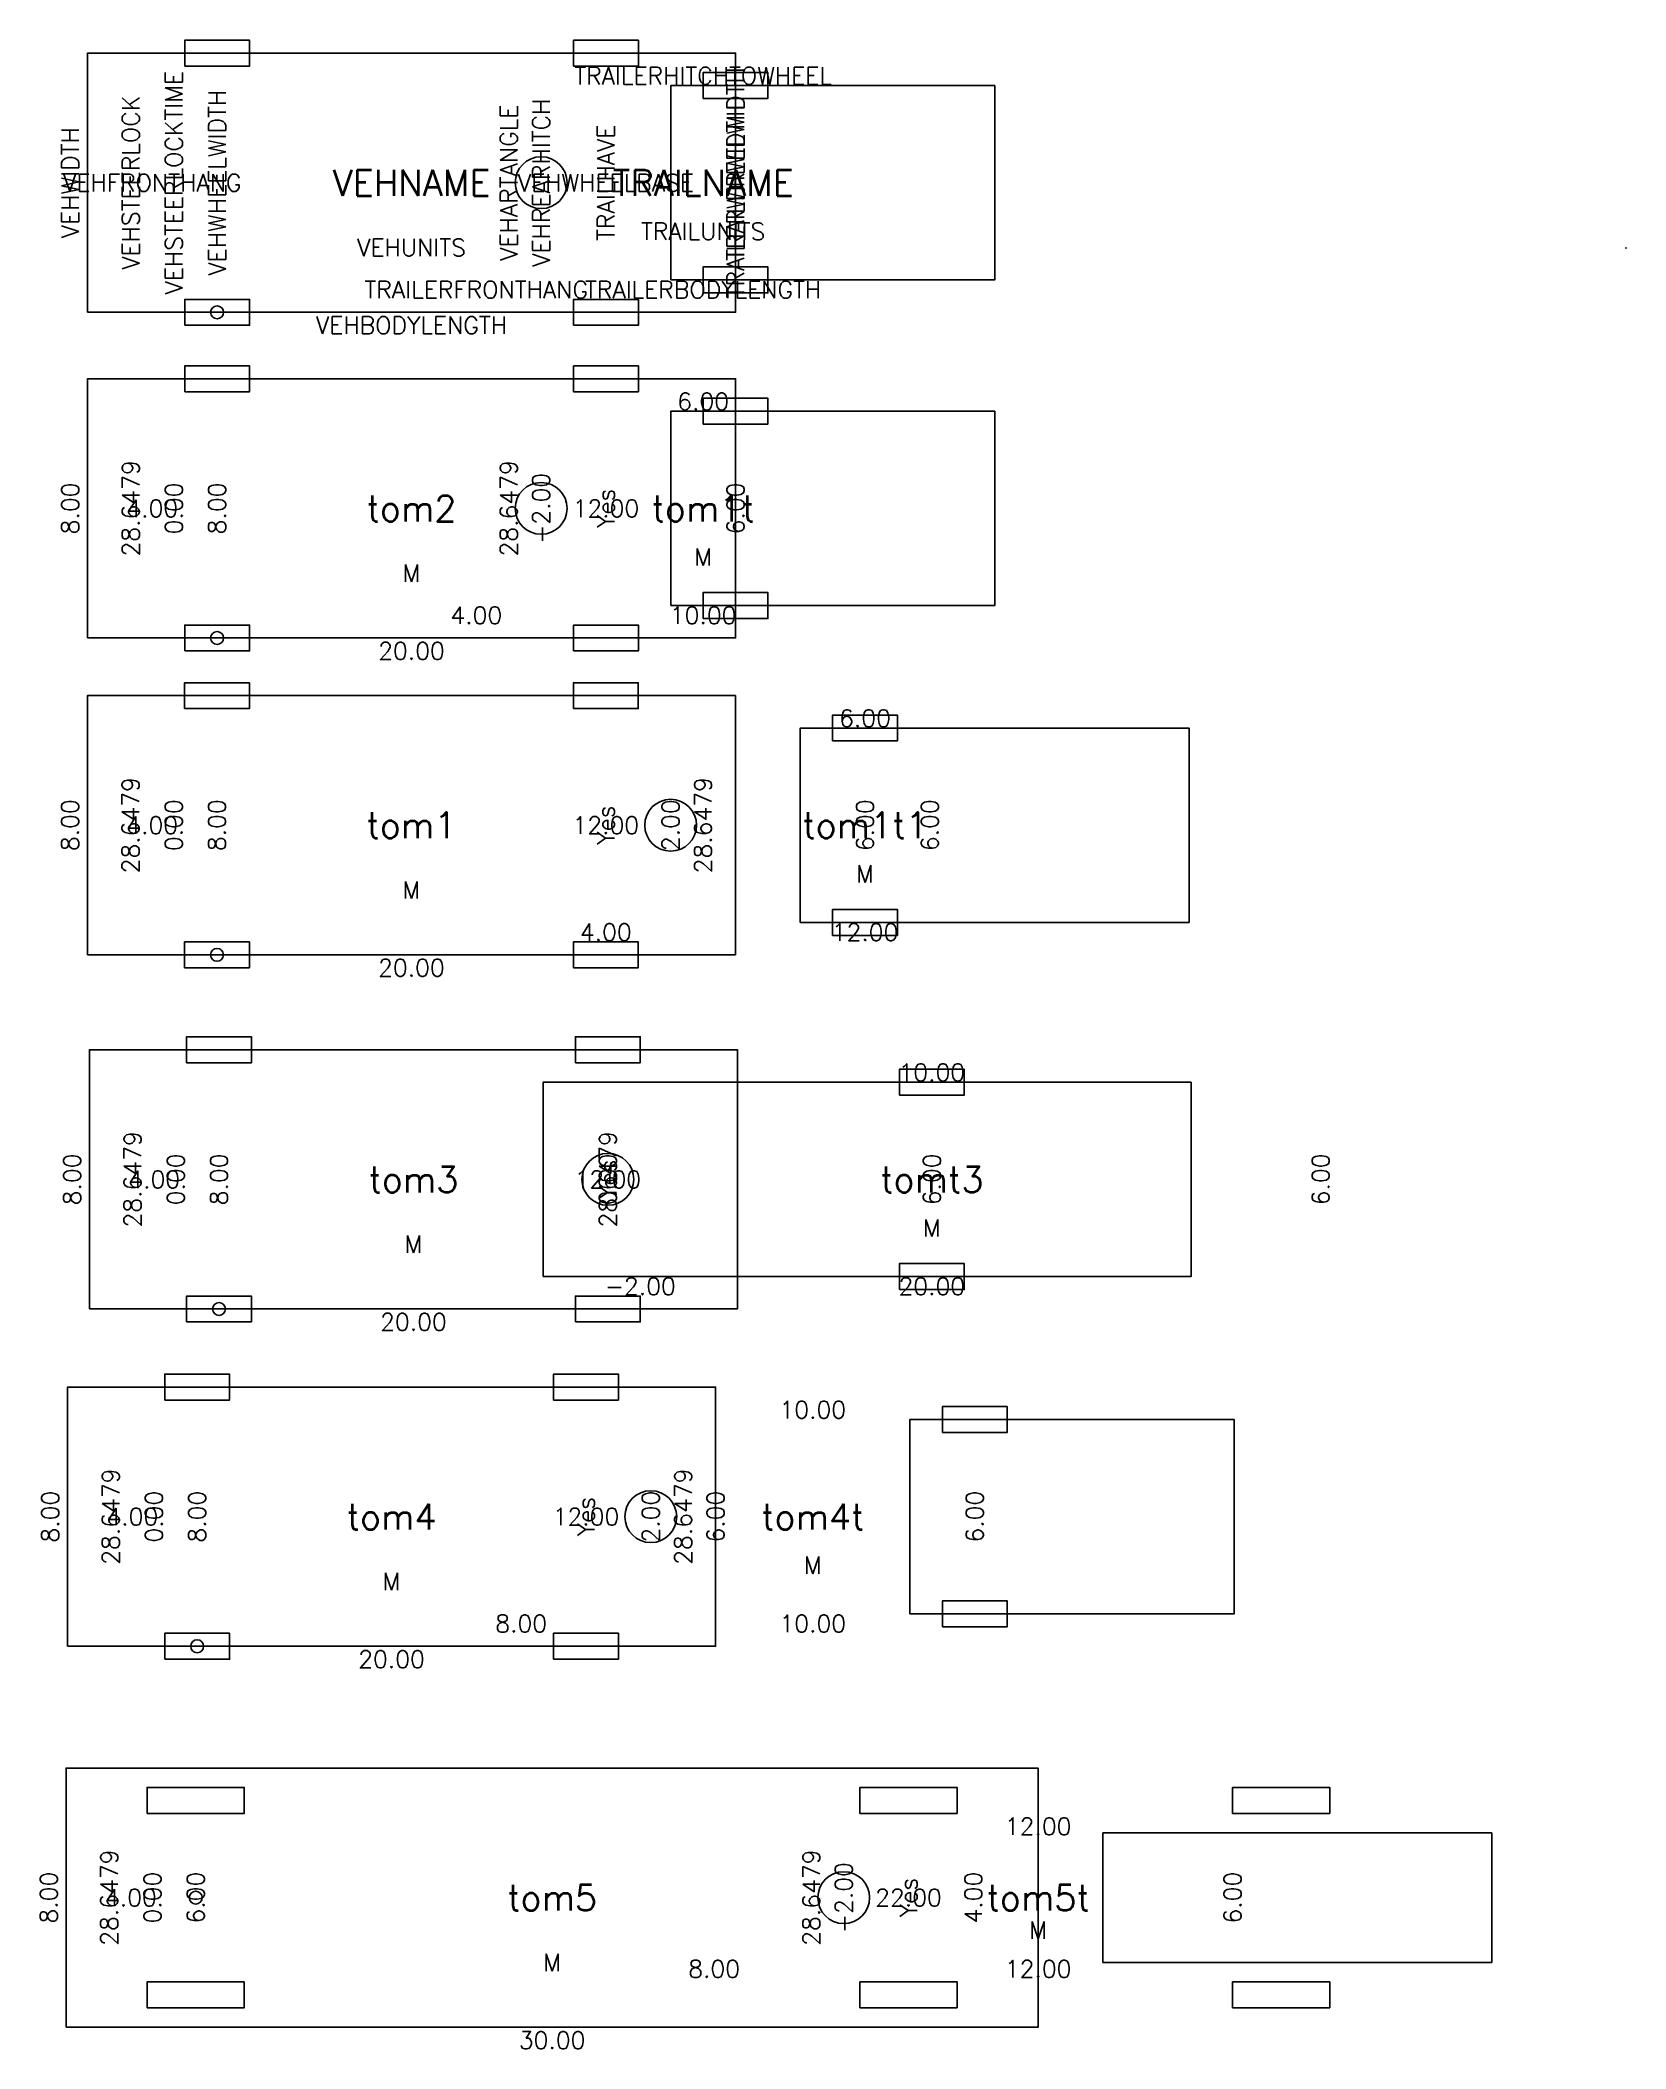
# Model space of a CAD drawing. Extents: x -16 to 1510, y -28 to 1191.
# Drawn here: x 1400.9 to 1449.8, y -27.8 to 34.2 of the extents above; entities that cross this region are included whole.
import ezdxf
from ezdxf.enums import TextEntityAlignment as Align

# ---------------------------------------------------------------- set-up
doc = ezdxf.new("R2010")
doc.units = 0
doc.header["$MEASUREMENT"] = 0
doc.linetypes.add('DASHED', pattern=[0.75, 0.5, -0.25])
for name, color, linetype in [('AttributeLayer', 7, 'Continuous'), ('C-TURN-TRAL-BODY', 2, 'Continuous'), ('C-TURN-TRAL-RRTR-PATH', 3, 'DASHED'), ('C-TURN-TRCK-BODY', 1, 'Continuous'), ('CENTERLINE', 2, 'Continuous')]:
    doc.layers.add(name, color=color, linetype=linetype)
doc.styles.get("Standard").update_dxf_attribs({"font": 'ROMANS.shx', "width": 0.95})

msp = doc.modelspace()

# ---------------------------------------------------------------- texts
at = {"layer": 'AttributeLayer', "flags": 8}
for tag, text, p in [('VEHSTEERLOCKTIME', '0.00', (1404.988, 29.805)), ('TRAILERWHEELWIDTH', '6.00', (1422.321, 29.805)), ('VEHSTEERLOCK', '28.6479', (1403.654, 29.805)), ('VEHWHEELWIDTH', '8.00', (1406.321, 29.805)), ('VEHREARHITCH', '-2.00', (1416.321, 29.805)), ('VEHARTANGLE', '28.6479', (1415.321, 29.805)), ('TRAILERWIDTH', '6.00', (1422.321, 29.805)), ('VEHWIDTH', '8.00', (1401.788, 29.805)), ('TRAILHAVE', 'Yes', (1418.321, 29.805))]:
    msp.add_attdef(tag, text=text, height=0.5333, rotation=90, dxfattribs=at).set_placement(p, align=Align.MIDDLE)
for tag, text, height, p in [('TRAILERHITCHTOWHEEL', '6.00', 0.5333, (1421.321, 33.105)), ('VEHFRONTHANG', '4.00', 0.5333, (1404.321, 29.805)), ('VEHNAME', 'tom2', 0.8, (1412.321, 29.805)), ('VEHWHEELBASE', '12.00', 0.5333, (1418.321, 29.805)), ('TRAILNAME', 'tom1t', 0.8, (1421.321, 29.805)), ('TRAILUNITS', 'M', 0.533, (1421.321, 28.305)), ('VEHUNITS', 'M', 0.533, (1412.321, 27.805)), ('TRAILERFRONTHANG', '4.00', 0.5333, (1414.321, 26.505)), ('TRAILERBODYLENGTH', '10.00', 0.5333, (1421.321, 26.505)), ('VEHBODYLENGTH', '20.00', 0.5333, (1412.321, 25.405))]:
    msp.add_attdef(tag, text=text, height=height, dxfattribs=at).set_placement(p, align=Align.MIDDLE)

# ---------------------------------------------------------------- blocks, each defined once
blk = doc.blocks.new('VEHICLELIBtom1')
at = {"layer": 'C-TURN-TRAL-BODY'}
for points in [[(23, 2.6), (25, 2.6), (25, 3.4), (23, 3.4)], [(22, -3), (34, -3), (34, 3), (22, 3)], [(23, -3.4), (25, -3.4), (25, -2.6), (23, -2.6)]]:
    blk.add_lwpolyline(points, close=True, dxfattribs=at)
at = {"layer": 'C-TURN-TRCK-BODY'}
for points in [[(3, 3.6), (5, 3.6), (5, 4.4), (3, 4.4)], [(15, 3.6), (17, 3.6), (17, 4.4), (15, 4.4)], [(0, -4), (20, -4), (20, 4), (0, 4)], [(3, -4.4), (5, -4.4), (5, -3.6), (3, -3.6)], [(15, -4.4), (17, -4.4), (17, -3.6), (15, -3.6)]]:
    blk.add_lwpolyline(points, close=True, dxfattribs=at)
for centre, radius in [((18, 0), 0.8), ((4, -4), 0.2)]:
    blk.add_circle(centre, radius, dxfattribs=at)
at = {"layer": 'AttributeLayer', "flags": 8}
for tag, p in [('VEHSTEERLOCKTIME', (2.667, 0)), ('TRAILERWHEELWIDTH', (24, 0)), ('VEHSTEERLOCK', (1.333, 0)), ('VEHWHEELWIDTH', (4, 0)), ('VEHREARHITCH', (18, 0)), ('VEHARTANGLE', (19, 0)), ('TRAILERWIDTH', (26, 0)), ('VEHWIDTH', (-0.533, 0)), ('TRAILHAVE', (16, 0))]:
    blk.add_attdef(tag, text='', height=0.533, rotation=90, dxfattribs=at).set_placement(p, align=Align.MIDDLE)
for tag, height, p in [('TRAILERHITCHTOWHEEL', 0.533, (24, 3.3)), ('VEHFRONTHANG', 0.533, (2, 0)), ('VEHNAME', 0.8, (10, 0)), ('VEHWHEELBASE', 0.533, (16, 0)), ('TRAILNAME', 0.8, (24, 0)), ('TRAILUNITS', 0.533, (24, -1.5)), ('VEHUNITS', 0.533, (10, -2)), ('TRAILERFRONTHANG', 0.533, (16, -3.3)), ('TRAILERBODYLENGTH', 0.533, (24, -3.3)), ('VEHBODYLENGTH', 0.533, (10, -4.4))]:
    blk.add_attdef(tag, text='', height=height, dxfattribs=at).set_placement(p, align=Align.MIDDLE)
blk = doc.blocks.new('VEHICLELIBtom2')
at = {"layer": 'C-TURN-TRAL-BODY'}
for points in [[(19, 2.6), (21, 2.6), (21, 3.4), (19, 3.4)], [(18, -3), (28, -3), (28, 3), (18, 3)], [(19, -3.4), (21, -3.4), (21, -2.6), (19, -2.6)]]:
    blk.add_lwpolyline(points, close=True, dxfattribs=at)
at = {"layer": 'C-TURN-TRCK-BODY'}
for points in [[(3, 3.6), (5, 3.6), (5, 4.4), (3, 4.4)], [(15, 3.6), (17, 3.6), (17, 4.4), (15, 4.4)], [(0, -4), (20, -4), (20, 4), (0, 4)], [(3, -4.4), (5, -4.4), (5, -3.6), (3, -3.6)], [(15, -4.4), (17, -4.4), (17, -3.6), (15, -3.6)]]:
    blk.add_lwpolyline(points, close=True, dxfattribs=at)
for centre, radius in [((14, 0), 0.8), ((4, -4), 0.2)]:
    blk.add_circle(centre, radius, dxfattribs=at)
at = {"layer": 'AttributeLayer', "flags": 8}
for tag, p in [('VEHSTEERLOCKTIME', (2.667, 0)), ('TRAILERWHEELWIDTH', (20, 0)), ('VEHSTEERLOCK', (1.333, 0)), ('VEHWHEELWIDTH', (4, 0)), ('VEHREARHITCH', (14, 0)), ('VEHARTANGLE', (13, 0)), ('TRAILERWIDTH', (20, 0)), ('VEHWIDTH', (-0.533, 0)), ('TRAILHAVE', (16, 0))]:
    blk.add_attdef(tag, text='', height=0.533, rotation=90, dxfattribs=at).set_placement(p, align=Align.MIDDLE)
for tag, height, p in [('TRAILERHITCHTOWHEEL', 0.533, (19, 3.3)), ('VEHFRONTHANG', 0.533, (2, 0)), ('VEHNAME', 0.8, (10, 0)), ('VEHWHEELBASE', 0.533, (16, 0)), ('TRAILNAME', 0.8, (19, 0)), ('TRAILUNITS', 0.533, (19, -1.5)), ('VEHUNITS', 0.533, (10, -2)), ('TRAILERFRONTHANG', 0.533, (12, -3.3)), ('TRAILERBODYLENGTH', 0.533, (19, -3.3)), ('VEHBODYLENGTH', 0.533, (10, -4.4))]:
    blk.add_attdef(tag, text='', height=height, dxfattribs=at).set_placement(p, align=Align.MIDDLE)
blk = doc.blocks.new('VEHICLELIBtom3')
at = {"layer": 'C-TURN-TRAL-BODY'}
for points in [[(25, 2.6), (27, 2.6), (27, 3.4), (25, 3.4)], [(14, -3), (34, -3), (34, 3), (14, 3)], [(25, -3.4), (27, -3.4), (27, -2.6), (25, -2.6)]]:
    blk.add_lwpolyline(points, close=True, dxfattribs=at)
at = {"layer": 'C-TURN-TRCK-BODY'}
for points in [[(3, 3.6), (5, 3.6), (5, 4.4), (3, 4.4)], [(15, 3.6), (17, 3.6), (17, 4.4), (15, 4.4)], [(0, -4), (20, -4), (20, 4), (0, 4)], [(3, -4.4), (5, -4.4), (5, -3.6), (3, -3.6)], [(15, -4.4), (17, -4.4), (17, -3.6), (15, -3.6)]]:
    blk.add_lwpolyline(points, close=True, dxfattribs=at)
for centre, radius in [((16, 0), 0.8), ((4, -4), 0.2)]:
    blk.add_circle(centre, radius, dxfattribs=at)
at = {"layer": 'AttributeLayer', "flags": 8}
for tag, p in [('VEHSTEERLOCKTIME', (2.667, 0)), ('TRAILERWHEELWIDTH', (26, 0)), ('VEHSTEERLOCK', (1.333, 0)), ('VEHWHEELWIDTH', (4, 0)), ('VEHREARHITCH', (16, 0)), ('VEHARTANGLE', (16, 0)), ('TRAILERWIDTH', (38, 0)), ('VEHWIDTH', (-0.533, 0)), ('TRAILHAVE', (16, 0))]:
    blk.add_attdef(tag, text='', height=0.533, rotation=90, dxfattribs=at).set_placement(p, align=Align.MIDDLE)
for tag, height, p in [('TRAILERHITCHTOWHEEL', 0.533, (26, 3.3)), ('VEHFRONTHANG', 0.533, (2, 0)), ('VEHNAME', 0.8, (10, 0)), ('VEHWHEELBASE', 0.533, (16, 0)), ('TRAILNAME', 0.8, (26, 0)), ('TRAILUNITS', 0.533, (26, -1.5)), ('VEHUNITS', 0.533, (10, -2)), ('TRAILERFRONTHANG', 0.533, (17, -3.3)), ('TRAILERBODYLENGTH', 0.533, (26, -3.3)), ('VEHBODYLENGTH', 0.533, (10, -4.4))]:
    blk.add_attdef(tag, text='', height=height, dxfattribs=at).set_placement(p, align=Align.MIDDLE)
blk = doc.blocks.new('VEHICLELIBtom4')
at = {"layer": 'C-TURN-TRAL-BODY'}
for points in [[(27, 2.6), (29, 2.6), (29, 3.4), (27, 3.4)], [(26, -3), (36, -3), (36, 3), (26, 3)], [(27, -3.4), (29, -3.4), (29, -2.6), (27, -2.6)]]:
    blk.add_lwpolyline(points, close=True, dxfattribs=at)
at = {"layer": 'C-TURN-TRCK-BODY'}
for points in [[(3, 3.6), (5, 3.6), (5, 4.4), (3, 4.4)], [(15, 3.6), (17, 3.6), (17, 4.4), (15, 4.4)], [(0, -4), (20, -4), (20, 4), (0, 4)], [(3, -4.4), (5, -4.4), (5, -3.6), (3, -3.6)], [(15, -4.4), (17, -4.4), (17, -3.6), (15, -3.6)]]:
    blk.add_lwpolyline(points, close=True, dxfattribs=at)
for centre, radius in [((18, 0), 0.8), ((4, -4), 0.2)]:
    blk.add_circle(centre, radius, dxfattribs=at)
at = {"layer": 'AttributeLayer', "flags": 8}
for tag, p in [('VEHSTEERLOCKTIME', (2.667, 0)), ('TRAILERWHEELWIDTH', (28, 0)), ('VEHSTEERLOCK', (1.333, 0)), ('VEHWHEELWIDTH', (4, 0)), ('VEHREARHITCH', (18, 0)), ('VEHARTANGLE', (19, 0)), ('TRAILERWIDTH', (20, 0)), ('VEHWIDTH', (-0.533, 0)), ('TRAILHAVE', (16, 0))]:
    blk.add_attdef(tag, text='', height=0.533, rotation=90, dxfattribs=at).set_placement(p, align=Align.MIDDLE)
for tag, height, p in [('TRAILERHITCHTOWHEEL', 0.533, (23, 3.3)), ('VEHFRONTHANG', 0.533, (2, 0)), ('VEHNAME', 0.8, (10, 0)), ('VEHWHEELBASE', 0.533, (16, 0)), ('TRAILNAME', 0.8, (23, 0)), ('TRAILUNITS', 0.533, (23, -1.5)), ('VEHUNITS', 0.533, (10, -2)), ('TRAILERFRONTHANG', 0.533, (14, -3.3)), ('TRAILERBODYLENGTH', 0.533, (23, -3.3)), ('VEHBODYLENGTH', 0.533, (10, -4.4))]:
    blk.add_attdef(tag, text='', height=height, dxfattribs=at).set_placement(p, align=Align.MIDDLE)
blk = doc.blocks.new('VEHICLELIBtom5')
at = {"layer": 'C-TURN-TRAL-BODY'}
for points in [[(36, 2.6), (39, 2.6), (39, 3.4), (36, 3.4)], [(32, -2), (44, -2), (44, 2), (32, 2)], [(36, -3.4), (39, -3.4), (39, -2.6), (36, -2.6)]]:
    blk.add_lwpolyline(points, close=True, dxfattribs=at)
at = {"layer": 'C-TURN-TRCK-BODY'}
for points in [[(0, -4), (30, -4), (30, 4), (0, 4)], [(2.5, 2.6), (5.5, 2.6), (5.5, 3.4), (2.5, 3.4)], [(24.5, 2.6), (27.5, 2.6), (27.5, 3.4), (24.5, 3.4)], [(2.5, -3.4), (5.5, -3.4), (5.5, -2.6), (2.5, -2.6)], [(24.5, -3.4), (27.5, -3.4), (27.5, -2.6), (24.5, -2.6)]]:
    blk.add_lwpolyline(points, close=True, dxfattribs=at)
for centre, radius in [((24, 0), 0.8), ((4, 0), 0.2)]:
    blk.add_circle(centre, radius, dxfattribs=at)
at = {"layer": 'AttributeLayer', "flags": 8}
for tag, p in [('VEHSTEERLOCKTIME', (2.667, 0)), ('TRAILERWHEELWIDTH', (36, 0)), ('VEHSTEERLOCK', (1.333, 0)), ('VEHWHEELWIDTH', (4, 0)), ('VEHREARHITCH', (24, 0)), ('VEHARTANGLE', (23, 0)), ('TRAILERWIDTH', (28, 0)), ('VEHWIDTH', (-0.533, 0)), ('TRAILHAVE', (26, 0))]:
    blk.add_attdef(tag, text='', height=0.533, rotation=90, dxfattribs=at).set_placement(p, align=Align.MIDDLE)
for tag, height, p in [('TRAILERHITCHTOWHEEL', 0.533, (30, 2.2)), ('VEHFRONTHANG', 0.533, (2, 0)), ('VEHNAME', 0.8, (15, 0)), ('VEHWHEELBASE', 0.533, (26, 0)), ('TRAILNAME', 0.8, (30, 0)), ('TRAILUNITS', 0.533, (30, -1)), ('VEHUNITS', 0.533, (15, -2)), ('TRAILERFRONTHANG', 0.533, (20, -2.2)), ('TRAILERBODYLENGTH', 0.533, (30, -2.2)), ('VEHBODYLENGTH', 0.533, (15, -4.4))]:
    blk.add_attdef(tag, text='', height=height, dxfattribs=at).set_placement(p, align=Align.MIDDLE)

# ---------------------------------------------------------------- linework, layer by layer
at = {"layer": 'C-TURN-TRAL-BODY'}
for points in [[(1421.321, 32.405), (1423.321, 32.405), (1423.321, 33.205), (1421.321, 33.205)], [(1420.321, 26.805), (1430.321, 26.805), (1430.321, 32.805), (1420.321, 32.805)], [(1421.321, 26.405), (1423.321, 26.405), (1423.321, 27.205), (1421.321, 27.205)]]:
    msp.add_lwpolyline(points, close=True, dxfattribs=at)
at = {"layer": 'C-TURN-TRAL-RRTR-PATH'}
msp.add_point((1449.798, 27.789), dxfattribs=at)
msp.add_point((1449.798, 27.789), dxfattribs=at)
msp.add_point((1449.798, 27.789), dxfattribs=at)
msp.add_point((1449.798, 27.789), dxfattribs=at)
msp.add_point((1449.798, 27.789), dxfattribs=at)
at = {"layer": 'C-TURN-TRCK-BODY'}
for points in [[(1405.321, 33.405), (1407.321, 33.405), (1407.321, 34.205), (1405.321, 34.205)], [(1417.321, 33.405), (1419.321, 33.405), (1419.321, 34.205), (1417.321, 34.205)], [(1402.321, 25.805), (1422.321, 25.805), (1422.321, 33.805), (1402.321, 33.805)], [(1405.321, 25.405), (1407.321, 25.405), (1407.321, 26.205), (1405.321, 26.205)], [(1417.321, 25.405), (1419.321, 25.405), (1419.321, 26.205), (1417.321, 26.205)]]:
    msp.add_lwpolyline(points, close=True, dxfattribs=at)
for centre, radius in [((1416.321, 29.805), 0.8), ((1406.321, 25.805), 0.2)]:
    msp.add_circle(centre, radius, dxfattribs=at)

# ---------------------------------------------------------------- block references
at = {"layer": 'C-TURN-TRAL-RRTR-PATH'}
for name, p, values in [('VEHICLELIBtom1', (1402.317, 9.974), {'VEHWIDTH': '8.00', 'VEHBODYLENGTH': '20.00', 'VEHFRONTHANG': '4.00', 'VEHWHEELBASE': '12.00', 'VEHNAME': 'tom1', 'VEHUNITS': 'M', 'VEHSTEERLOCK': '28.6479', 'VEHSTEERLOCKTIME': '0.00', 'VEHWHEELWIDTH': '8.00', 'TRAILHAVE': 'Yes', 'VEHREARHITCH': '2.00', 'VEHARTANGLE': '28.6479', 'TRAILERBODYLENGTH': '12.00', 'TRAILNAME': 'tom1t1', 'TRAILUNITS': 'M', 'TRAILERFRONTHANG': '4.00', 'TRAILERHITCHTOWHEEL': '6.00', 'TRAILERWIDTH': '6.00', 'TRAILERWHEELWIDTH': '6.00'}), ('VEHICLELIBtom3', (1402.38, -0.957), {'VEHWIDTH': '8.00', 'VEHBODYLENGTH': '20.00', 'VEHFRONTHANG': '4.00', 'VEHWHEELBASE': '12.00', 'VEHNAME': 'tom3', 'VEHUNITS': 'M', 'VEHSTEERLOCK': '28.6479', 'VEHSTEERLOCKTIME': '0.00', 'VEHWHEELWIDTH': '8.00', 'TRAILHAVE': 'Yes', 'VEHREARHITCH': '0.00', 'VEHARTANGLE': '28.6479', 'TRAILERBODYLENGTH': '20.00', 'TRAILNAME': 'tomt3', 'TRAILUNITS': 'M', 'TRAILERFRONTHANG': '-2.00', 'TRAILERHITCHTOWHEEL': '10.00', 'TRAILERWIDTH': '6.00', 'TRAILERWHEELWIDTH': '6.00'}), ('VEHICLELIBtom4', (1401.705, -11.367), {'VEHWIDTH': '8.00', 'VEHBODYLENGTH': '20.00', 'VEHFRONTHANG': '4.00', 'VEHWHEELBASE': '12.00', 'VEHNAME': 'tom4', 'VEHUNITS': 'M', 'VEHSTEERLOCK': '28.6479', 'VEHSTEERLOCKTIME': '0.00', 'VEHWHEELWIDTH': '8.00', 'TRAILHAVE': 'Yes', 'VEHREARHITCH': '2.00', 'VEHARTANGLE': '28.6479', 'TRAILERBODYLENGTH': '10.00', 'TRAILNAME': 'tom4t', 'TRAILUNITS': 'M', 'TRAILERFRONTHANG': '8.00', 'TRAILERHITCHTOWHEEL': '10.00', 'TRAILERWIDTH': '6.00', 'TRAILERWHEELWIDTH': '6.00'}), ('VEHICLELIBtom5', (1401.66, -23.126), {'VEHWIDTH': '8.00', 'VEHBODYLENGTH': '30.00', 'VEHFRONTHANG': '4.00', 'VEHWHEELBASE': '22.00', 'VEHNAME': 'tom5', 'VEHUNITS': 'M', 'VEHSTEERLOCK': '28.6479', 'VEHSTEERLOCKTIME': '0.00', 'VEHWHEELWIDTH': '6.00', 'TRAILHAVE': 'Yes', 'VEHREARHITCH': '-2.00', 'VEHARTANGLE': '28.6479', 'TRAILERBODYLENGTH': '12.00', 'TRAILNAME': 'tom5t', 'TRAILUNITS': 'M', 'TRAILERFRONTHANG': '8.00', 'TRAILERHITCHTOWHEEL': '12.00', 'TRAILERWIDTH': '4.00', 'TRAILERWHEELWIDTH': '6.00'})]:
    msp.add_blockref(name, p, dxfattribs=at).add_auto_attribs(values)
at = {"layer": 'CENTERLINE'}
msp.add_blockref('VEHICLELIBtom2', (1402.321, 19.753), dxfattribs=at).add_auto_attribs({'VEHWIDTH': '8.00', 'VEHBODYLENGTH': '20.00', 'VEHFRONTHANG': '4.00', 'VEHWHEELBASE': '12.00', 'VEHNAME': 'tom2', 'VEHUNITS': 'M', 'VEHSTEERLOCK': '28.6479', 'VEHSTEERLOCKTIME': '0.00', 'VEHWHEELWIDTH': '8.00', 'TRAILHAVE': 'Yes', 'VEHREARHITCH': '-2.00', 'VEHARTANGLE': '28.6479', 'TRAILERBODYLENGTH': '10.00', 'TRAILNAME': 'tom1t', 'TRAILUNITS': 'M', 'TRAILERFRONTHANG': '4.00', 'TRAILERHITCHTOWHEEL': '6.00', 'TRAILERWIDTH': '6.00', 'TRAILERWHEELWIDTH': '6.00'})

msp.set_redraw_order([(e.dxf.handle, doc.entitydb.next_handle()) for e in msp.query("TEXT MTEXT ATTDEF DIMENSION ARC_DIMENSION")])  # texts and dimensions are drawn at this point

doc.saveas('drawing.dxf')
